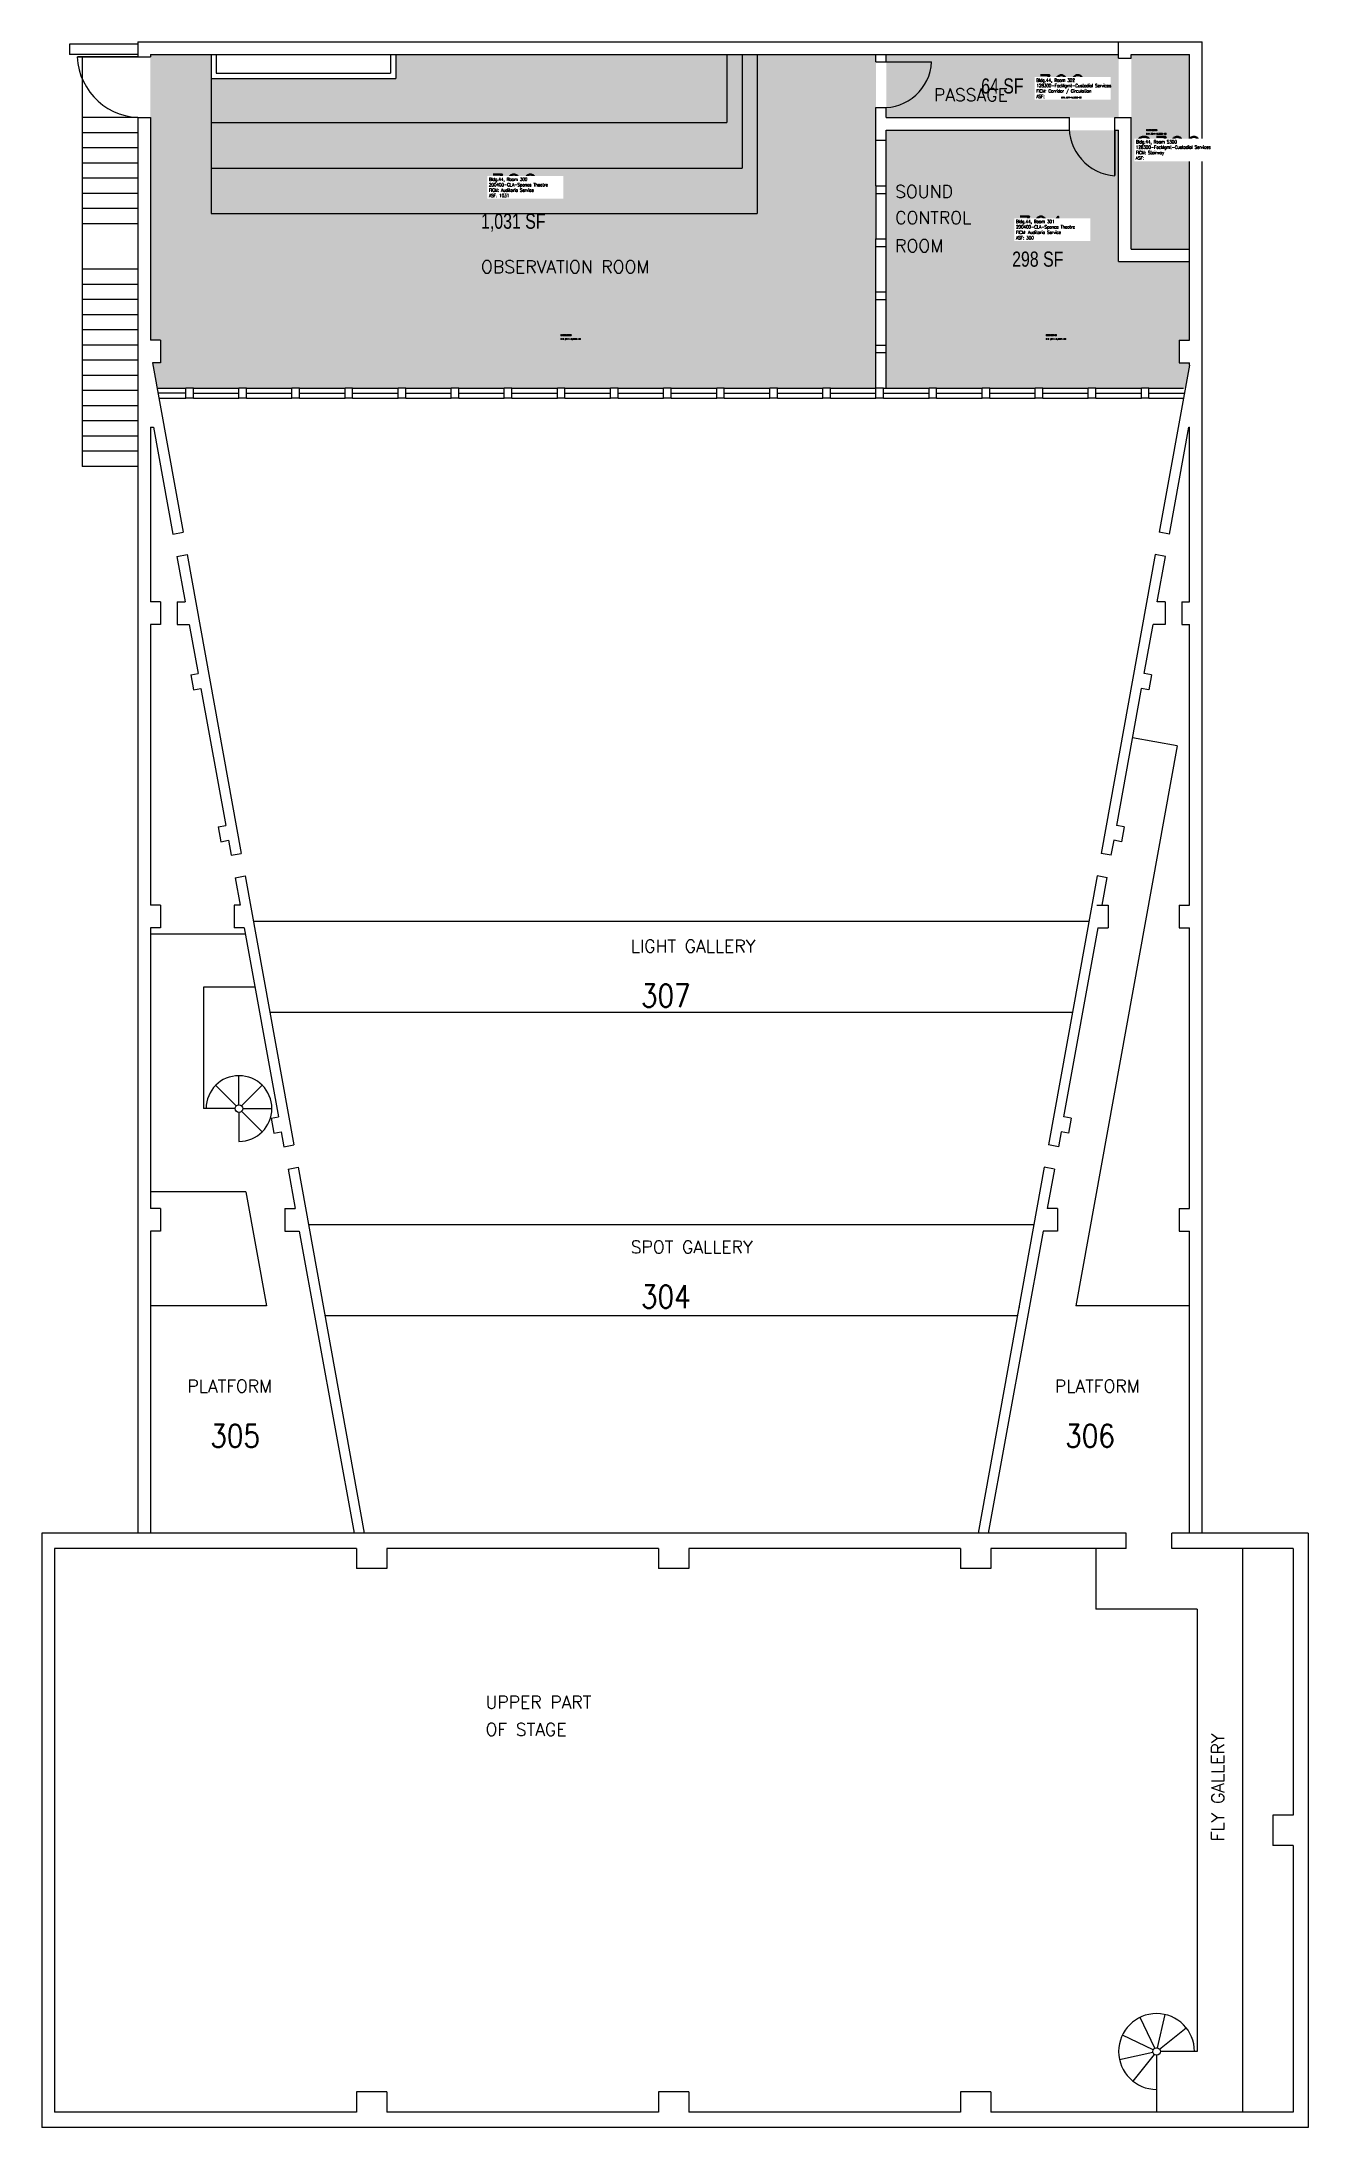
# Model space of a CAD drawing. Header units: inches. Extents: x 0 to 2615, y 0 to 3274.
# Drawn here: x 1613 to 2615, y 1624 to 3274 of the extents above; entities that cross this region are included whole.
import ezdxf
from ezdxf.enums import TextEntityAlignment as Align

# ---------------------------------------------------------------- set-up
doc = ezdxf.new("R2010")
doc.units = ezdxf.units.IN
doc.header["$LTSCALE"] = 10
doc.header["$MEASUREMENT"] = 0
for name, color, linetype in [('A-DOOR', 2, 'CONTINUOUS'), ('A-FLOR', 3, 'CONTINUOUS'), ('A-GLAZ', 1, 'CONTINUOUS'), ('A-GLAZ-SILL', 2, 'CONTINUOUS'), ('A-IDEN-CNUM', 7, 'CONTINUOUS'), ('A-IDEN-RNUM', 7, 'CONTINUOUS'), ('A-IDEN-SNUM', 4, 'CONTINUOUS'), ('A-IDEN-TEXT', 4, 'CONTINUOUS'), ('A-IDEN-VNUM', 4, 'CONTINUOUS'), ('A-WALL', 5, 'CONTINUOUS'), ('AREA-TEXT', 3, 'CONTINUOUS'), ('Rooms-Category-Color', 7, 'CONTINUOUS'), ('Rooms-College-Color', 7, 'CONTINUOUS'), ('Rooms-Department-Color', 7, 'CONTINUOUS'), ('Rooms-Division-Color', 7, 'CONTINUOUS'), ('Rooms-Information', 7, 'CONTINUOUS')]:
    doc.layers.add(name, color=color, linetype=linetype)
doc.styles.add('AREA', font='arial.ttf', dxfattribs={"width": 0.75, "height": 24})
doc.styles.add('ROOMFNUMBER', font='SIMPLEX', dxfattribs={"height": 0.83})
doc.styles.add('ROOMSNUMBER', font='txt.shx', dxfattribs={"height": 0.08333})
doc.styles.add('ROOMVNUMBER', font='simplex.shx', dxfattribs={"width": 0.85})

msp = doc.modelspace()

# ---------------------------------------------------------------- texts
at = {"layer": 'A-IDEN-CNUM', "style": 'ROOMSNUMBER'}
for s, p in [('CAD #044-0_0302-00', (2419.8, 3229.3, 0)), ('CAD #044-0_S300-00', (2487, 3200.6, 0)), ('CAD #044-0_0300-00', (2023.7, 3038.3, 0)), ('CAD #044-0_0301-00', (2407.5, 3038.3, 0))]:
    msp.add_text(s, height=1, dxfattribs=at).set_placement(p)
at = {"layer": 'A-IDEN-RNUM', "style": 'ROOMSNUMBER'}
for s, p in [('0302-00', (2419.8, 3232.3, 0)), ('S300-00', (2487, 3203.6, 0)), ('0300-00', (2023.7, 3041.3, 0)), ('0301-00', (2407.5, 3041.3, 0))]:
    msp.add_text(s, height=1, dxfattribs=at).set_placement(p)
at = {"layer": 'A-IDEN-SNUM', "style": 'ROOMSNUMBER'}
for s, p in [('0440030200', (2419.8, 3232.3, 0)), ('0440S30000', (2487, 3203.6, 0)), ('0440030000', (2023.7, 3041.3, 0)), ('0440030100', (2407.5, 3041.3, 0))]:
    msp.add_text(s, height=1, dxfattribs=at).set_placement(p)
at = {"layer": 'A-IDEN-TEXT', "style": 'ROOMFNUMBER'}
for s, p in [('PASSAGE', (2318.9, 3226.9, 0)), ('SOUND', (2288.3, 3150.5, 0)), ('CONTROL', (2288.3, 3129.8, 0)), ('ROOM', (2288.3, 3107.6, 0)), ('OBSERVATION ROOM', (1960.7, 3091, 0)), ('LIGHT GALLERY', (2079.1, 2553.5, 0)), ('SPOT GALLERY', (2079.1, 2315.5, 0)), ('PLATFORM', (1728.4, 2205.4, 0)), ('PLATFORM', (2414.7, 2205.4, 0)), ('UPPER PART', (1964.3, 1955.3, 0)), ('OF STAGE', (1964.3, 1933.8, 0))]:
    msp.add_text(s, height=9.96, dxfattribs=at).set_placement(p)
msp.add_text('FLY GALLERY', height=9.96, rotation=90, dxfattribs=at).set_placement((2548.6, 1850.4, 0))
at = {"layer": 'A-IDEN-VNUM', "style": 'ROOMVNUMBER', "width": 0.85}
for s, p in [('302', (2400, 3229.4, 0)), ('S300', (2478.7, 3180.7, 0)), ('300', (1966.9, 3151, 0)), ('301', (2383.9, 3117.6, 0)), ('307', (2087.2, 2510.3, 0)), ('304', (2087.2, 2272.2, 0)), ('305', (1746.5, 2162.1, 0)), ('306', (2422.8, 2162.1, 0))]:
    msp.add_text(s, height=18, dxfattribs=at).set_placement(p)
at = {"layer": 'AREA-TEXT', "style": 'AREA', "width": 0.75}
for s, p in [('64 SF', (2373.1, 3239)), ('49 SF', (2498.1, 3187)), ('1,031 SF', (1986.2, 3132)), ('298 SF', (2401.1, 3102))]:
    msp.add_text(s, height=12, dxfattribs=at).set_placement(p, align=Align.MIDDLE_CENTER)

# ---------------------------------------------------------------- hatches: boundary and pattern name
at = {"layer": 'Rooms-Category-Color', "true_color": 0xffe090}
for points in [[(2063.1, 3000), (2069.1, 3000), (2105.1, 3000), (2111.1, 3000), (2147.1, 3000), (2153.1, 3000), (2189.1, 3000), (2195.1, 3000), (2231.1, 3000), (2237.1, 3000), (2273.1, 3000), (2273.1, 3028), (2273.1, 3034), (2273.1, 3070), (2273.1, 3076), (2273.1, 3112), (2273.1, 3118), (2273.2, 3118), (2273.2, 3154), (2273.2, 3160), (2273.1, 3160), (2273.1, 3196), (2273.1, 3264), (1893.2, 3264), (1893.2, 3245), (1747.2, 3245), (1747.2, 3264), (1699.2, 3264), (1699.2, 3038), (1707.2, 3038), (1707.2, 3020), (1700.8, 3020), (1704.4, 3000), (1727.1, 3000), (1733.1, 3000), (1769.1, 3000), (1775.1, 3000), (1811.1, 3000), (1817.1, 3000), (1853.1, 3000), (1859.1, 3000), (1895.1, 3000), (1901.1, 3000), (1937.1, 3000), (1943.1, 3000), (1979.1, 3000), (1985.1, 3000), (2021.1, 3000), (2027.1, 3000)], [(2465.1, 3204), (2281.2, 3204), (2281.2, 3196), (2281.2, 3160), (2281.2, 3154), (2281.2, 3118), (2281.2, 3112), (2281.2, 3076), (2281.2, 3070), (2281.2, 3034), (2281.2, 3028), (2281.2, 3000), (2315.1, 3000), (2321.1, 3000), (2357.1, 3000), (2363.1, 3000), (2399.1, 3000), (2405.1, 3000), (2441.1, 3000), (2447.1, 3000), (2483.1, 3000), (2489.1, 3000), (2517.8, 3000), (2521.1, 3018.2), (2521.1, 3020), (2513.1, 3020), (2513.1, 3038), (2521.1, 3038), (2521.1, 3100), (2465.1, 3100)]]:
    msp.add_hatch(color=41, dxfattribs=at).paths.add_polyline_path(points)
at = {"layer": 'Rooms-Category-Color', "true_color": 0xadadad}
for points in [[(2281.2, 3264), (2281.2, 3214), (2465.1, 3214), (2465.1, 3264)], [(2475.1, 3110), (2521.1, 3110), (2521.1, 3264), (2475.1, 3264)]]:
    msp.add_hatch(color=253, dxfattribs=at).paths.add_polyline_path(points)
at = {"layer": 'Rooms-College-Color', "true_color": 0xb2d6e9}
for points in [[(2063.1, 3000), (2069.1, 3000), (2105.1, 3000), (2111.1, 3000), (2147.1, 3000), (2153.1, 3000), (2189.1, 3000), (2195.1, 3000), (2231.1, 3000), (2237.1, 3000), (2273.1, 3000), (2273.1, 3028), (2273.1, 3034), (2273.1, 3070), (2273.1, 3076), (2273.1, 3112), (2273.1, 3118), (2273.2, 3118), (2273.2, 3154), (2273.2, 3160), (2273.1, 3160), (2273.1, 3196), (2273.1, 3264), (1893.2, 3264), (1893.2, 3245), (1747.2, 3245), (1747.2, 3264), (1699.2, 3264), (1699.2, 3038), (1707.2, 3038), (1707.2, 3020), (1700.8, 3020), (1704.4, 3000), (1727.1, 3000), (1733.1, 3000), (1769.1, 3000), (1775.1, 3000), (1811.1, 3000), (1817.1, 3000), (1853.1, 3000), (1859.1, 3000), (1895.1, 3000), (1901.1, 3000), (1937.1, 3000), (1943.1, 3000), (1979.1, 3000), (1985.1, 3000), (2021.1, 3000), (2027.1, 3000)], [(2465.1, 3204), (2281.2, 3204), (2281.2, 3196), (2281.2, 3160), (2281.2, 3154), (2281.2, 3118), (2281.2, 3112), (2281.2, 3076), (2281.2, 3070), (2281.2, 3034), (2281.2, 3028), (2281.2, 3000), (2315.1, 3000), (2321.1, 3000), (2357.1, 3000), (2363.1, 3000), (2399.1, 3000), (2405.1, 3000), (2441.1, 3000), (2447.1, 3000), (2483.1, 3000), (2489.1, 3000), (2517.8, 3000), (2521.1, 3018.2), (2521.1, 3020), (2513.1, 3020), (2513.1, 3038), (2521.1, 3038), (2521.1, 3100), (2465.1, 3100)]]:
    msp.add_hatch(color=254, dxfattribs=at).paths.add_polyline_path(points)
at = {"layer": 'Rooms-College-Color', "true_color": 0xadadad}
for points in [[(2281.2, 3264), (2281.2, 3214), (2465.1, 3214), (2465.1, 3264)], [(2475.1, 3110), (2521.1, 3110), (2521.1, 3264), (2475.1, 3264)]]:
    msp.add_hatch(color=253, dxfattribs=at).paths.add_polyline_path(points)
at = {"layer": 'Rooms-Department-Color', "true_color": 0xb2d6e9}
for points in [[(2063.1, 3000), (2069.1, 3000), (2105.1, 3000), (2111.1, 3000), (2147.1, 3000), (2153.1, 3000), (2189.1, 3000), (2195.1, 3000), (2231.1, 3000), (2237.1, 3000), (2273.1, 3000), (2273.1, 3028), (2273.1, 3034), (2273.1, 3070), (2273.1, 3076), (2273.1, 3112), (2273.1, 3118), (2273.2, 3118), (2273.2, 3154), (2273.2, 3160), (2273.1, 3160), (2273.1, 3196), (2273.1, 3264), (1893.2, 3264), (1893.2, 3245), (1747.2, 3245), (1747.2, 3264), (1699.2, 3264), (1699.2, 3038), (1707.2, 3038), (1707.2, 3020), (1700.8, 3020), (1704.4, 3000), (1727.1, 3000), (1733.1, 3000), (1769.1, 3000), (1775.1, 3000), (1811.1, 3000), (1817.1, 3000), (1853.1, 3000), (1859.1, 3000), (1895.1, 3000), (1901.1, 3000), (1937.1, 3000), (1943.1, 3000), (1979.1, 3000), (1985.1, 3000), (2021.1, 3000), (2027.1, 3000)], [(2465.1, 3204), (2281.2, 3204), (2281.2, 3196), (2281.2, 3160), (2281.2, 3154), (2281.2, 3118), (2281.2, 3112), (2281.2, 3076), (2281.2, 3070), (2281.2, 3034), (2281.2, 3028), (2281.2, 3000), (2315.1, 3000), (2321.1, 3000), (2357.1, 3000), (2363.1, 3000), (2399.1, 3000), (2405.1, 3000), (2441.1, 3000), (2447.1, 3000), (2483.1, 3000), (2489.1, 3000), (2517.8, 3000), (2521.1, 3018.2), (2521.1, 3020), (2513.1, 3020), (2513.1, 3038), (2521.1, 3038), (2521.1, 3100), (2465.1, 3100)]]:
    msp.add_hatch(color=254, dxfattribs=at).paths.add_polyline_path(points)
at = {"layer": 'Rooms-Department-Color', "true_color": 0xacacac}
for points in [[(2281.2, 3264), (2281.2, 3214), (2465.1, 3214), (2465.1, 3264)], [(2475.1, 3110), (2521.1, 3110), (2521.1, 3264), (2475.1, 3264)]]:
    msp.add_hatch(color=253, dxfattribs=at).paths.add_polyline_path(points)
at = {"layer": 'Rooms-Division-Color', "true_color": 0xb2d6e9}
for points in [[(2063.1, 3000), (2069.1, 3000), (2105.1, 3000), (2111.1, 3000), (2147.1, 3000), (2153.1, 3000), (2189.1, 3000), (2195.1, 3000), (2231.1, 3000), (2237.1, 3000), (2273.1, 3000), (2273.1, 3028), (2273.1, 3034), (2273.1, 3070), (2273.1, 3076), (2273.1, 3112), (2273.1, 3118), (2273.2, 3118), (2273.2, 3154), (2273.2, 3160), (2273.1, 3160), (2273.1, 3196), (2273.1, 3264), (1893.2, 3264), (1893.2, 3245), (1747.2, 3245), (1747.2, 3264), (1699.2, 3264), (1699.2, 3038), (1707.2, 3038), (1707.2, 3020), (1700.8, 3020), (1704.4, 3000), (1727.1, 3000), (1733.1, 3000), (1769.1, 3000), (1775.1, 3000), (1811.1, 3000), (1817.1, 3000), (1853.1, 3000), (1859.1, 3000), (1895.1, 3000), (1901.1, 3000), (1937.1, 3000), (1943.1, 3000), (1979.1, 3000), (1985.1, 3000), (2021.1, 3000), (2027.1, 3000)], [(2465.1, 3204), (2281.2, 3204), (2281.2, 3196), (2281.2, 3160), (2281.2, 3154), (2281.2, 3118), (2281.2, 3112), (2281.2, 3076), (2281.2, 3070), (2281.2, 3034), (2281.2, 3028), (2281.2, 3000), (2315.1, 3000), (2321.1, 3000), (2357.1, 3000), (2363.1, 3000), (2399.1, 3000), (2405.1, 3000), (2441.1, 3000), (2447.1, 3000), (2483.1, 3000), (2489.1, 3000), (2517.8, 3000), (2521.1, 3018.2), (2521.1, 3020), (2513.1, 3020), (2513.1, 3038), (2521.1, 3038), (2521.1, 3100), (2465.1, 3100)]]:
    msp.add_hatch(color=254, dxfattribs=at).paths.add_polyline_path(points)
at = {"layer": 'Rooms-Division-Color', "true_color": 0xadadad}
for points in [[(2281.2, 3264), (2281.2, 3214), (2465.1, 3214), (2465.1, 3264)], [(2475.1, 3110), (2521.1, 3110), (2521.1, 3264), (2475.1, 3264)]]:
    msp.add_hatch(color=253, dxfattribs=at).paths.add_polyline_path(points)

# ---------------------------------------------------------------- linework, layer by layer
at = {"layer": 'A-DOOR', "const_width": 1.2, "elevation": 0}
for points in [[(1689.2, 3262), (1641.2, 3262)], [(2281.2, 3258), (2317.2, 3258)], [(2462.1, 3204), (2462.1, 3168)]]:
    msp.add_lwpolyline(points, dxfattribs=at)
at = {"layer": 'A-DOOR'}
for centre, radius, start, end in [((1691.7, 3264.5, 0), 50.6, 182.834, 272.834), ((2279.1, 3260, 0), 38.1, 266.973, 356.973), ((2464.6, 3206.5, 0), 38.6, 176.2848, 266.2848)]:
    msp.add_arc(centre, radius, start, end, dxfattribs=at)
at = {"layer": 'A-FLOR'}
for p, q in [((1645.1, 3262, 0), (1645.1, 2938, 0)), ((2155.2, 3264, 0), (2155.2, 3210, 0)), ((2167.2, 3264, 0), (2167.2, 3174, 0)), ((2179.2, 3264, 0), (2179.2, 3138, 0)), ((1747.2, 3245, 0), (1747.2, 3138, 0)), ((1689.2, 3214, 0), (1645.1, 3214, 0)), ((1689.2, 3202, 0), (1645.1, 3202, 0)), ((1747.2, 3210, 0), (2155.2, 3210, 0)), ((1689.2, 3190, 0), (1645.1, 3190, 0)), ((1689.2, 3178, 0), (1645.1, 3178, 0)), ((1747.2, 3174, 0), (2167.2, 3174, 0)), ((1689.2, 3166, 0), (1645.1, 3166, 0)), ((1689.2, 3154, 0), (1645.1, 3154, 0)), ((1689.2, 3142, 0), (1645.1, 3142, 0)), ((1747.2, 3138, 0), (2179.2, 3138, 0)), ((1689.2, 3130, 0), (1645.1, 3130, 0)), ((1689.2, 3094, 0), (1645.1, 3094, 0)), ((1689.2, 3082, 0), (1645.1, 3082, 0)), ((1689.2, 3070, 0), (1645.1, 3070, 0)), ((1689.2, 3058, 0), (1645.1, 3058, 0)), ((1689.2, 3046, 0), (1645.1, 3046, 0)), ((1689.2, 3034, 0), (1645.1, 3034, 0)), ((1689.2, 3022, 0), (1645.1, 3022, 0)), ((1689.2, 3010, 0), (1645.1, 3010, 0)), ((1689.2, 2998, 0), (1645.1, 2998, 0)), ((1689.2, 2986, 0), (1645.1, 2986, 0)), ((1689.2, 2974, 0), (1645.1, 2974, 0)), ((1689.2, 2962, 0), (1645.1, 2962, 0)), ((1689.2, 2950, 0), (1645.1, 2950, 0)), ((1689.2, 2938, 0), (1645.1, 2938, 0)), ((2511.5, 2717, 0), (2476.1, 2723.4, 0)), ((2511.5, 2717, 0), (2431.2, 2274, 0)), ((2441.5, 2578, 0), (1780.7, 2578, 0)), ((1774.7, 2568, 0), (1699.2, 2568, 0)), ((1781.9, 2526, 0), (1741.2, 2526, 0)), ((1741.2, 2526, 0), (1741.2, 2430, 0)), ((2428.5, 2506, 0), (1793.8, 2506, 0)), ((1767, 2432.1, 0), (1750.7, 2448.4, 0)), ((1769.1, 2433, 0), (1769.1, 2456, 0)), ((1771.3, 2432.1, 0), (1787.5, 2448.4, 0)), ((1766.2, 2430, 0), (1741.2, 2430, 0)), ((1769.2, 2427, 0), (1769.2, 2404, 0)), ((1771.3, 2427.9, 0), (1787.6, 2411.6, 0)), ((1772.2, 2430, 0), (1795.2, 2430, 0)), ((1774.7, 2364, 0), (1699.2, 2364, 0)), ((1774.7, 2364, 0), (1791, 2274, 0)), ((2398.1, 2338, 0), (1824.2, 2338, 0)), ((1791, 2274, 0), (1699.2, 2274, 0)), ((2385, 2266, 0), (1837.2, 2266, 0)), ((2521.1, 2274, 0), (2431.2, 2274, 0)), ((2447.1, 2082, 0), (2447.1, 2034, 0)), ((2563.1, 2082, 0), (2563.1, 1636, 0)), ((2527.1, 2034, 0), (2447.1, 2034, 0)), ((2527.1, 2034, 0), (2527.1, 1684, 0)), ((2493.8, 1686.7, 0), (2482.1, 1711, 0)), ((2495.8, 1686.9, 0), (2501.8, 1713.3, 0)), ((2497.5, 1685.9, 0), (2518.6, 1702.7, 0)), ((2492.2, 1683.3, 0), (2465.9, 1677.3, 0)), ((2492.4, 1685.3, 0), (2468.1, 1697, 0)), ((2527.1, 1684, 0), (2498.1, 1684, 0)), ((2493.2, 1681.7, 0), (2476.4, 1660.6, 0)), ((2495.1, 1681, 0), (2495.1, 1636, 0))]:
    msp.add_line(p, q, dxfattribs=at)
for centre in [(1769.2, 2430, 0), (2495.1, 1684, 0)]:
    msp.add_circle(centre, 3, dxfattribs=at)
for centre, radius, start, end in [((1769.2, 2430, 0), 26, 270, 180), ((2495.1, 1684, 0), 30, 360, 270)]:
    msp.add_arc(centre, radius, start, end, dxfattribs=at)
at = {"layer": 'A-GLAZ'}
for p, q in [((1727.1, 2996, 0), (1705.1, 2996, 0)), ((1733.1, 2996, 0), (1769.1, 2996, 0)), ((1775.1, 2996, 0), (1811.1, 2996, 0)), ((1817.1, 2996, 0), (1853.1, 2996, 0)), ((1859.1, 2996, 0), (1895.1, 2996, 0)), ((1901.1, 2996, 0), (1937.1, 2996, 0)), ((1943.1, 2996, 0), (1979.1, 2996, 0)), ((1985.1, 2996, 0), (2021.1, 2996, 0)), ((2027.1, 2996, 0), (2063.1, 2996, 0)), ((2069.1, 2996, 0), (2105.1, 2996, 0)), ((2111.1, 2996, 0), (2147.1, 2996, 0)), ((2153.1, 2996, 0), (2189.1, 2996, 0)), ((2195.1, 2996, 0), (2231.1, 2996, 0)), ((2237.1, 2996, 0), (2273.1, 2996, 0)), ((2279.1, 2996, 0), (2315.1, 2996, 0)), ((2321.1, 2996, 0), (2357.1, 2996, 0)), ((2363.1, 2996, 0), (2399.1, 2996, 0)), ((2405.1, 2996, 0), (2441.1, 2996, 0)), ((2447.1, 2996, 0), (2483.1, 2996, 0)), ((2489.1, 2996, 0), (2517.1, 2996, 0))]:
    msp.add_line(p, q, dxfattribs=at)
at = {"layer": 'A-GLAZ-SILL'}
for p, q in [((2273.1, 3160, 0), (2273.1, 3196, 0)), ((2281.2, 3160, 0), (2281.2, 3196, 0)), ((2273.2, 3118, 0), (2273.2, 3154, 0)), ((2281.2, 3118, 0), (2281.2, 3154, 0)), ((2273.1, 3076, 0), (2273.1, 3112, 0)), ((2281.2, 3076, 0), (2281.2, 3112, 0)), ((2273.1, 3034, 0), (2273.1, 3070, 0)), ((2281.2, 3034, 0), (2281.2, 3070, 0)), ((2273.1, 3000, 0), (2273.1, 3028, 0)), ((2281.2, 3000, 0), (2281.2, 3028, 0)), ((1704.4, 3000, 0), (1727.1, 3000, 0)), ((1705.8, 2992, 0), (1727.1, 2992, 0)), ((1733.1, 3000, 0), (1769.1, 3000, 0)), ((1733.1, 2992, 0), (1769.1, 2992, 0)), ((1775.1, 3000, 0), (1811.1, 3000, 0)), ((1775.1, 2992, 0), (1811.1, 2992, 0)), ((1817.1, 3000, 0), (1853.1, 3000, 0)), ((1817.1, 2992, 0), (1853.1, 2992, 0)), ((1859.1, 3000, 0), (1895.1, 3000, 0)), ((1859.1, 2992, 0), (1895.1, 2992, 0)), ((1901.1, 3000, 0), (1937.1, 3000, 0)), ((1901.1, 2992, 0), (1937.1, 2992, 0)), ((1943.1, 3000, 0), (1979.1, 3000, 0)), ((1943.1, 2992, 0), (1979.1, 2992, 0)), ((1985.1, 3000, 0), (2021.1, 3000, 0)), ((1985.1, 2992, 0), (2021.1, 2992, 0)), ((2027.1, 3000, 0), (2063.1, 3000, 0)), ((2027.1, 2992, 0), (2063.1, 2992, 0)), ((2069.1, 3000, 0), (2105.1, 3000, 0)), ((2069.1, 2992, 0), (2105.1, 2992, 0)), ((2111.1, 3000, 0), (2147.1, 3000, 0)), ((2111.1, 2992, 0), (2147.1, 2992, 0)), ((2153.1, 3000, 0), (2189.1, 3000, 0)), ((2153.1, 2992, 0), (2189.1, 2992, 0)), ((2195.1, 3000, 0), (2231.1, 3000, 0)), ((2195.1, 2992, 0), (2231.1, 2992, 0)), ((2237.1, 3000, 0), (2273.1, 3000, 0)), ((2237.1, 2992, 0), (2273.1, 2992, 0)), ((2279.1, 3000, 0), (2315.1, 3000, 0)), ((2279.1, 2992, 0), (2315.1, 2992, 0)), ((2321.1, 3000, 0), (2357.1, 3000, 0)), ((2321.1, 2992, 0), (2357.1, 2992, 0)), ((2363.1, 3000, 0), (2399.1, 3000, 0)), ((2363.1, 2992, 0), (2399.1, 2992, 0)), ((2405.1, 3000, 0), (2441.1, 3000, 0)), ((2405.1, 2992, 0), (2441.1, 2992, 0)), ((2447.1, 3000, 0), (2483.1, 3000, 0)), ((2447.1, 2992, 0), (2483.1, 2992, 0)), ((2489.1, 3000, 0), (2516.4, 3000, 0)), ((2489.1, 2992, 0), (2516.4, 2992, 0))]:
    msp.add_line(p, q, dxfattribs=at)
at = {"layer": 'A-WALL'}
for p, q in [((1689.2, 3272, 0), (1635.2, 3272, 0)), ((1635.2, 3272, 0), (1635.2, 3264, 0)), ((1689.2, 3274, 0), (1689.2, 3262, 0)), ((1689.2, 3274, 0), (2465.1, 3274, 0)), ((2465.1, 3274, 0), (2531.1, 3274, 0)), ((2465.1, 3261, 0), (2465.1, 3274, 0)), ((2531.1, 2094, 0), (2531.1, 3274, 0)), ((1689.2, 3264, 0), (1635.2, 3264, 0)), ((1689.2, 3262, 0), (1699.2, 3262, 0)), ((1699.2, 3264, 0), (1699.2, 3262, 0)), ((1699.2, 3264, 0), (2465.1, 3264, 0)), ((1747.2, 3264, 0), (1747.2, 3245, 0)), ((1751.2, 3264, 0), (1751.2, 3249, 0)), ((1889.2, 3264, 0), (1889.2, 3249, 0)), ((1893.2, 3264, 0), (1893.2, 3245, 0)), ((2273.1, 3258, 0), (2273.1, 3264, 0)), ((2273.1, 3258, 0), (2281.2, 3258, 0)), ((2281.2, 3258, 0), (2281.2, 3264, 0)), ((2465.1, 3261, 0), (2475.1, 3261, 0)), ((2475.1, 3264, 0), (2521.1, 3264, 0)), ((2475.1, 3261, 0), (2475.1, 3264, 0)), ((2521.1, 3038, 0), (2521.1, 3264, 0)), ((1747.2, 3245, 0), (1893.2, 3245, 0)), ((1751.2, 3249, 0), (1889.2, 3249, 0)), ((2273.1, 3196, 0), (2273.1, 3222, 0)), ((2273.1, 3222, 0), (2281.2, 3222, 0)), ((2281.2, 3214, 0), (2281.2, 3222, 0)), ((1689.2, 3214, 0), (1699.2, 3214, 0)), ((1689.2, 3214, 0), (1689.2, 2094, 0)), ((1699.2, 3214, 0), (1699.2, 3038, 0)), ((2281.2, 3214, 0), (2426.1, 3214, 0)), ((2281.2, 3204, 0), (2426.1, 3204, 0)), ((2281.2, 3196, 0), (2281.2, 3204, 0)), ((2426.1, 3204, 0), (2426.1, 3214, 0)), ((2462.1, 3204, 0), (2462.1, 3214, 0)), ((2462.1, 3214, 0), (2475.1, 3214, 0)), ((2462.1, 3204, 0), (2465.1, 3204, 0)), ((2465.1, 3100, 0), (2465.1, 3204, 0)), ((2475.1, 3110, 0), (2475.1, 3214, 0)), ((2273.1, 3196, 0), (2281.2, 3196, 0)), ((2273.1, 3160, 0), (2281.2, 3160, 0)), ((2273.1, 3154, 0), (2281.2, 3154, 0)), ((2273.2, 3154, 0), (2273.2, 3160, 0)), ((2281.2, 3154, 0), (2281.2, 3160, 0)), ((2273.1, 3118, 0), (2281.2, 3118, 0)), ((2273.1, 3112, 0), (2273.1, 3118, 0)), ((2273.1, 3112, 0), (2281.2, 3112, 0)), ((2281.2, 3112, 0), (2281.2, 3118, 0)), ((2475.1, 3110, 0), (2521.1, 3110, 0)), ((2465.1, 3100, 0), (2521.1, 3100, 0)), ((2273.1, 3076, 0), (2281.2, 3076, 0)), ((2273.1, 3070, 0), (2273.1, 3076, 0)), ((2273.1, 3070, 0), (2281.2, 3070, 0)), ((2281.2, 3070, 0), (2281.2, 3076, 0)), ((1707.2, 3038, 0), (1699.2, 3038, 0)), ((1707.2, 3038, 0), (1707.2, 3020, 0)), ((2513.1, 3038, 0), (2513.1, 3020, 0)), ((2513.1, 3038, 0), (2521.1, 3038, 0)), ((1700.8, 3020, 0), (1725, 2885.9, 0)), ((1707.2, 3020, 0), (1700.8, 3020, 0)), ((2273.1, 3034, 0), (2281.2, 3034, 0)), ((2273.1, 3028, 0), (2273.1, 3034, 0)), ((2273.1, 3028, 0), (2281.2, 3028, 0)), ((2281.2, 3028, 0), (2281.2, 3034, 0)), ((2513.1, 3020, 0), (2521.1, 3020, 0)), ((2521.1, 3018.2, 0), (2521.1, 3020, 0)), ((2521.1, 3018.2, 0), (2497.2, 2885.9, 0)), ((1733.1, 3000, 0), (1727.1, 3000, 0)), ((1727.1, 2992, 0), (1727.1, 3000, 0)), ((1733.1, 2992, 0), (1727.1, 2992, 0)), ((1733.1, 2992, 0), (1733.1, 3000, 0)), ((1775.1, 3000, 0), (1769.1, 3000, 0)), ((1769.1, 2992, 0), (1769.1, 3000, 0)), ((1775.1, 2992, 0), (1769.1, 2992, 0)), ((1775.1, 2992, 0), (1775.1, 3000, 0)), ((1817.1, 3000, 0), (1811.1, 3000, 0)), ((1811.1, 2992, 0), (1811.1, 3000, 0)), ((1817.1, 2992, 0), (1811.1, 2992, 0)), ((1817.1, 2992, 0), (1817.1, 3000, 0)), ((1859.1, 3000, 0), (1853.1, 3000, 0)), ((1853.1, 2992, 0), (1853.1, 3000, 0)), ((1859.1, 2992, 0), (1853.1, 2992, 0)), ((1859.1, 2992, 0), (1859.1, 3000, 0)), ((1901.1, 3000, 0), (1895.1, 3000, 0)), ((1895.1, 2992, 0), (1895.1, 3000, 0)), ((1901.1, 2992, 0), (1895.1, 2992, 0)), ((1901.1, 2992, 0), (1901.1, 3000, 0)), ((1943.1, 3000, 0), (1937.1, 3000, 0)), ((1937.1, 2992, 0), (1937.1, 3000, 0)), ((1943.1, 2992, 0), (1937.1, 2992, 0)), ((1943.1, 2992, 0), (1943.1, 3000, 0)), ((1985.1, 3000, 0), (1979.1, 3000, 0)), ((1979.1, 2992, 0), (1979.1, 3000, 0)), ((1985.1, 2992, 0), (1979.1, 2992, 0)), ((1985.1, 2992, 0), (1985.1, 3000, 0)), ((2027.1, 3000, 0), (2021.1, 3000, 0)), ((2021.1, 2992, 0), (2021.1, 3000, 0)), ((2027.1, 2992, 0), (2021.1, 2992, 0)), ((2027.1, 2992, 0), (2027.1, 3000, 0)), ((2069.1, 3000, 0), (2063.1, 3000, 0)), ((2063.1, 2992, 0), (2063.1, 3000, 0)), ((2069.1, 2992, 0), (2063.1, 2992, 0)), ((2069.1, 2992, 0), (2069.1, 3000, 0)), ((2111.1, 3000, 0), (2105.1, 3000, 0)), ((2105.1, 2992, 0), (2105.1, 3000, 0)), ((2111.1, 2992, 0), (2105.1, 2992, 0)), ((2111.1, 2992, 0), (2111.1, 3000, 0)), ((2153.1, 3000, 0), (2147.1, 3000, 0)), ((2147.1, 2992, 0), (2147.1, 3000, 0)), ((2153.1, 2992, 0), (2147.1, 2992, 0)), ((2153.1, 2992, 0), (2153.1, 3000, 0)), ((2195.1, 3000, 0), (2189.1, 3000, 0)), ((2189.1, 2992, 0), (2189.1, 3000, 0)), ((2195.1, 2992, 0), (2189.1, 2992, 0)), ((2195.1, 2992, 0), (2195.1, 3000, 0)), ((2237.1, 3000, 0), (2231.1, 3000, 0)), ((2231.1, 2992, 0), (2231.1, 3000, 0)), ((2237.1, 2992, 0), (2231.1, 2992, 0)), ((2237.1, 2992, 0), (2237.1, 3000, 0)), ((2279.1, 3000, 0), (2273.1, 3000, 0)), ((2273.1, 2992, 0), (2273.1, 3000, 0)), ((2279.1, 2992, 0), (2273.1, 2992, 0)), ((2279.1, 2992, 0), (2279.1, 3000, 0)), ((2321.1, 3000, 0), (2315.1, 3000, 0)), ((2315.1, 2992, 0), (2315.1, 3000, 0)), ((2321.1, 2992, 0), (2315.1, 2992, 0)), ((2321.1, 2992, 0), (2321.1, 3000, 0)), ((2363.1, 3000, 0), (2357.1, 3000, 0)), ((2357.1, 2992, 0), (2357.1, 3000, 0)), ((2363.1, 2992, 0), (2357.1, 2992, 0)), ((2363.1, 2992, 0), (2363.1, 3000, 0)), ((2405.1, 3000, 0), (2399.1, 3000, 0)), ((2399.1, 2992, 0), (2399.1, 3000, 0)), ((2405.1, 2992, 0), (2399.1, 2992, 0)), ((2405.1, 2992, 0), (2405.1, 3000, 0)), ((2447.1, 3000, 0), (2441.1, 3000, 0)), ((2441.1, 2992, 0), (2441.1, 3000, 0)), ((2447.1, 2992, 0), (2441.1, 2992, 0)), ((2447.1, 2992, 0), (2447.1, 3000, 0)), ((2483.1, 2992, 0), (2483.1, 3000, 0)), ((2489.1, 3000, 0), (2483.1, 3000, 0)), ((2489.1, 2992, 0), (2483.1, 2992, 0)), ((2489.1, 2992, 0), (2489.1, 3000, 0)), ((1699.2, 2969, 0), (1701.6, 2969, 0)), ((1699.2, 2969, 0), (1699.2, 2831, 0)), ((1701.6, 2969, 0), (1716.9, 2884.5, 0)), ((2520.4, 2969, 0), (2505.1, 2884.5, 0)), ((2520.6, 2969, 0), (2521.1, 2969, 0)), ((2521.1, 2831, 0), (2521.1, 2969, 0)), ((1716.9, 2884.5, 0), (1725, 2885.9, 0)), ((2505.3, 2884.5, 0), (2497.2, 2885.9, 0)), ((1720.1, 2866.7, 0), (1728.2, 2868.2, 0)), ((1720.1, 2866.7, 0), (1726.6, 2831, 0)), ((1728.2, 2868.2, 0), (1771, 2631.8, 0)), ((2494, 2868.2, 0), (2451.2, 2631.8, 0)), ((2502.1, 2866.7, 0), (2494, 2868.2, 0)), ((2501.9, 2866.8, 0), (2495.4, 2831, 0)), ((1707.2, 2831, 0), (1699.2, 2831, 0)), ((1707.2, 2831, 0), (1707.2, 2813, 0)), ((1720.2, 2831, 0), (1726.6, 2831, 0)), ((1720.2, 2831, 0), (1720.2, 2813, 0)), ((2502, 2831, 0), (2495.6, 2831, 0)), ((2502, 2831, 0), (2502, 2813, 0)), ((2515, 2831, 0), (2521.1, 2831, 0)), ((2515, 2831, 0), (2515, 2813, 0)), ((1699.2, 2813, 0), (1699.2, 2591, 0)), ((1707.2, 2813, 0), (1699.2, 2813, 0)), ((1720.2, 2813, 0), (1729.9, 2813, 0)), ((1729.9, 2813, 0), (1736.9, 2774.2, 0)), ((2492.1, 2813, 0), (2485.1, 2774.2, 0)), ((2502, 2813, 0), (2492.4, 2813, 0)), ((2515, 2813, 0), (2521.1, 2813, 0)), ((2521.1, 2591, 0), (2521.1, 2813, 0)), ((1731, 2773.1, 0), (1736.9, 2774.2, 0)), ((1731, 2773.1, 0), (1733.1, 2761.3, 0)), ((2491.2, 2773.1, 0), (2485.3, 2774.2, 0)), ((2491.2, 2773.1, 0), (2489.1, 2761.3, 0)), ((1733.1, 2761.3, 0), (1739, 2762.4, 0)), ((1739, 2762.4, 0), (1758.7, 2654, 0)), ((2483, 2762.4, 0), (2463.3, 2654, 0)), ((2489.1, 2761.3, 0), (2483, 2762.4, 0)), ((1752.8, 2652.9, 0), (1758.7, 2654, 0)), ((1752.8, 2652.9, 0), (1754.9, 2641.1, 0)), ((1754.9, 2641.1, 0), (1760.8, 2642.2, 0)), ((1760.8, 2642.2, 0), (1763, 2630.4, 0)), ((2461.2, 2642.2, 0), (2459, 2630.4, 0)), ((2467.3, 2641.1, 0), (2461.2, 2642.2, 0)), ((2469.4, 2652.9, 0), (2463.5, 2654, 0)), ((2469.4, 2652.9, 0), (2467.3, 2641.1, 0)), ((1763, 2630.4, 0), (1771, 2631.8, 0)), ((2459.3, 2630.4, 0), (2451.2, 2631.8, 0)), ((1766.2, 2612.6, 0), (1774.2, 2614.1, 0)), ((1766.2, 2612.6, 0), (1770.1, 2591, 0)), ((1774.2, 2614.1, 0), (1812.7, 2401.2, 0)), ((2448, 2614.1, 0), (2409.5, 2401.2, 0)), ((2456, 2612.6, 0), (2448, 2614.1, 0)), ((2455.8, 2612.7, 0), (2451.9, 2591, 0)), ((1707.2, 2591, 0), (1699.2, 2591, 0)), ((1707.2, 2591, 0), (1707.2, 2573, 0)), ((1770.1, 2591, 0), (1765.3, 2591, 0)), ((1765.3, 2591, 0), (1765.3, 2573, 0)), ((2447.9, 2591, 0), (2456.9, 2591, 0)), ((2456.9, 2591, 0), (2456.9, 2573, 0)), ((2513.1, 2591, 0), (2513.1, 2573, 0)), ((2513.1, 2591, 0), (2521.1, 2591, 0)), ((1699.2, 2573, 0), (1699.2, 2351, 0)), ((1707.2, 2573, 0), (1699.2, 2573, 0)), ((1773.4, 2573, 0), (1765.3, 2573, 0)), ((1773.4, 2573, 0), (1800.5, 2423.4, 0)), ((2448.6, 2573, 0), (2421.5, 2423.4, 0)), ((2448.6, 2573, 0), (2456.9, 2573, 0)), ((2513.1, 2573, 0), (2521.1, 2573, 0)), ((2521.1, 2351, 0), (2521.1, 2573, 0)), ((1794.6, 2422.3, 0), (1800.5, 2423.4, 0)), ((1794.6, 2422.3, 0), (1796.7, 2410.5, 0)), ((1796.7, 2410.5, 0), (1802.6, 2411.6, 0)), ((1802.6, 2411.6, 0), (1804.8, 2399.8, 0)), ((2419.6, 2411.6, 0), (2417.5, 2399.8, 0)), ((2425.5, 2410.5, 0), (2419.6, 2411.6, 0)), ((2427.6, 2422.3, 0), (2421.7, 2423.4, 0)), ((2427.6, 2422.3, 0), (2425.5, 2410.5, 0)), ((1804.8, 2399.8, 0), (1812.7, 2401.2, 0)), ((2417.5, 2399.8, 0), (2409.5, 2401.2, 0)), ((1808, 2382.1, 0), (1815.9, 2383.5, 0)), ((1808, 2382.1, 0), (1813.6, 2351, 0)), ((1815.9, 2383.5, 0), (1868.3, 2094, 0)), ((2406.3, 2383.5, 0), (2353.9, 2094, 0)), ((2414.3, 2382.1, 0), (2406.3, 2383.5, 0)), ((2414.3, 2382.1, 0), (2408.6, 2351, 0)), ((1707.2, 2351, 0), (1699.2, 2351, 0)), ((1707.2, 2351, 0), (1707.2, 2333, 0)), ((1805.6, 2351, 0), (1805.6, 2333, 0)), ((1805.6, 2351, 0), (1813.6, 2351, 0)), ((2416.7, 2351, 0), (2408.6, 2351, 0)), ((2416.7, 2351, 0), (2416.7, 2333, 0)), ((2513.1, 2351, 0), (2521.1, 2351, 0)), ((2513.1, 2351, 0), (2513.1, 2333, 0)), ((1699.2, 2333, 0), (1699.2, 2094, 0)), ((1707.2, 2333, 0), (1699.2, 2333, 0)), ((1805.6, 2333, 0), (1816.9, 2333, 0)), ((1816.9, 2333, 0), (1860.2, 2094, 0)), ((2405.4, 2333, 0), (2362, 2094, 0)), ((2416.7, 2333, 0), (2405.4, 2333, 0)), ((2513.1, 2333, 0), (2521.1, 2333, 0)), ((2521.1, 2094, 0), (2521.1, 2333, 0)), ((2386.3, 2273, 0), (2386.8, 2273, 0)), ((1886.1, 2094, 0), (1613.2, 2094, 0)), ((1613.2, 2094, 0), (1613.2, 1624, 0)), ((1862.1, 2082, 0), (1623.2, 2082, 0)), ((1623.2, 2082, 0), (1623.2, 1636, 0)), ((1862.1, 2082, 0), (1862.1, 2066, 0)), ((1886.1, 2094, 0), (1886.1, 2094, 0)), ((2471.1, 2094, 0), (1886.1, 2094, 0)), ((1886.1, 2082, 0), (1886.1, 2066, 0)), ((2101.1, 2082, 0), (1886.1, 2082, 0)), ((2101.1, 2082, 0), (2101.1, 2066, 0)), ((2340.1, 2082, 0), (2125.1, 2082, 0)), ((2125.1, 2082, 0), (2125.1, 2066, 0)), ((2340.1, 2082, 0), (2340.1, 2066, 0)), ((2364.1, 2082, 0), (2364.1, 2066, 0)), ((2471.1, 2082, 0), (2364.1, 2082, 0)), ((2471.1, 2082, 0), (2471.1, 2094, 0)), ((2615.1, 2094, 0), (2507.1, 2094, 0)), ((2507.1, 2082, 0), (2507.1, 2094, 0)), ((2603.1, 2082, 0), (2507.1, 2082, 0)), ((2603.1, 2082, 0), (2603.1, 1871, 0)), ((2615.1, 2094, 0), (2615.1, 1624, 0)), ((1886.1, 2066, 0), (1862.1, 2066, 0)), ((2125.1, 2066, 0), (2101.1, 2066, 0)), ((2364.1, 2066, 0), (2340.1, 2066, 0)), ((2603.1, 1871, 0), (2587.1, 1871, 0)), ((2587.1, 1871, 0), (2587.1, 1847, 0)), ((2603.1, 1847, 0), (2587.1, 1847, 0)), ((2603.1, 1847, 0), (2603.1, 1636, 0)), ((1862.1, 1652, 0), (1862.1, 1636, 0)), ((1886.1, 1652, 0), (1862.1, 1652, 0)), ((1886.1, 1652, 0), (1886.1, 1636, 0)), ((2101.1, 1652, 0), (2101.1, 1636, 0)), ((2125.1, 1652, 0), (2101.1, 1652, 0)), ((2125.1, 1652, 0), (2125.1, 1636, 0)), ((2340.1, 1652, 0), (2340.1, 1636, 0)), ((2364.1, 1652, 0), (2340.1, 1652, 0)), ((2364.1, 1652, 0), (2364.1, 1636, 0)), ((1862.1, 1636, 0), (1623.2, 1636, 0)), ((2101.1, 1636, 0), (1886.1, 1636, 0)), ((2340.1, 1636, 0), (2125.1, 1636, 0)), ((2603.1, 1636, 0), (2364.1, 1636, 0)), ((2615.1, 1624, 0), (1613.2, 1624, 0))]:
    msp.add_line(p, q, dxfattribs=at)

msp.set_redraw_order([(e.dxf.handle, doc.entitydb.next_handle()) for e in msp.query("TEXT MTEXT ATTDEF DIMENSION ARC_DIMENSION")])  # texts and dimensions are drawn at this point

# ---------------------------------------------------------------- next in the draw order: texts
at = {"layer": 'Rooms-Information', "char_height": 2.571, "width": 57.6, "attachment_point": 7, "style": 'ROOMVNUMBER', "bg_fill": 3, "box_fill_scale": 1.5, "bg_fill_color": 256, "bg_fill_true_color": 13158600, "bg_fill_transparency": 0}
for s, insert in [('Bldg.44, Room 302^M^J128300-FacMgmt-Custodial Services^M^JFICM: Corridor / Circulation^M^JASF: ', (2400, 3229.4, 0)), ('Bldg.44, Room S300^M^J128300-FacMgmt-Custodial Services^M^JFICM: Stairway^M^JASF: ', (2478.7, 3180.7, 0)), ('Bldg.44, Room 300^M^J200400-CLA-Spanos Theatre^M^JFICM: Auditoria Service^M^JASF: 1031', (1966.9, 3151, 0)), ('Bldg.44, Room 301^M^J200400-CLA-Spanos Theatre^M^JFICM: Auditoria Service^M^JASF: 300', (2383.9, 3117.6, 0))]:
    msp.add_mtext(s, dxfattribs=dict(at, insert=insert))

doc.saveas('drawing.dxf')
